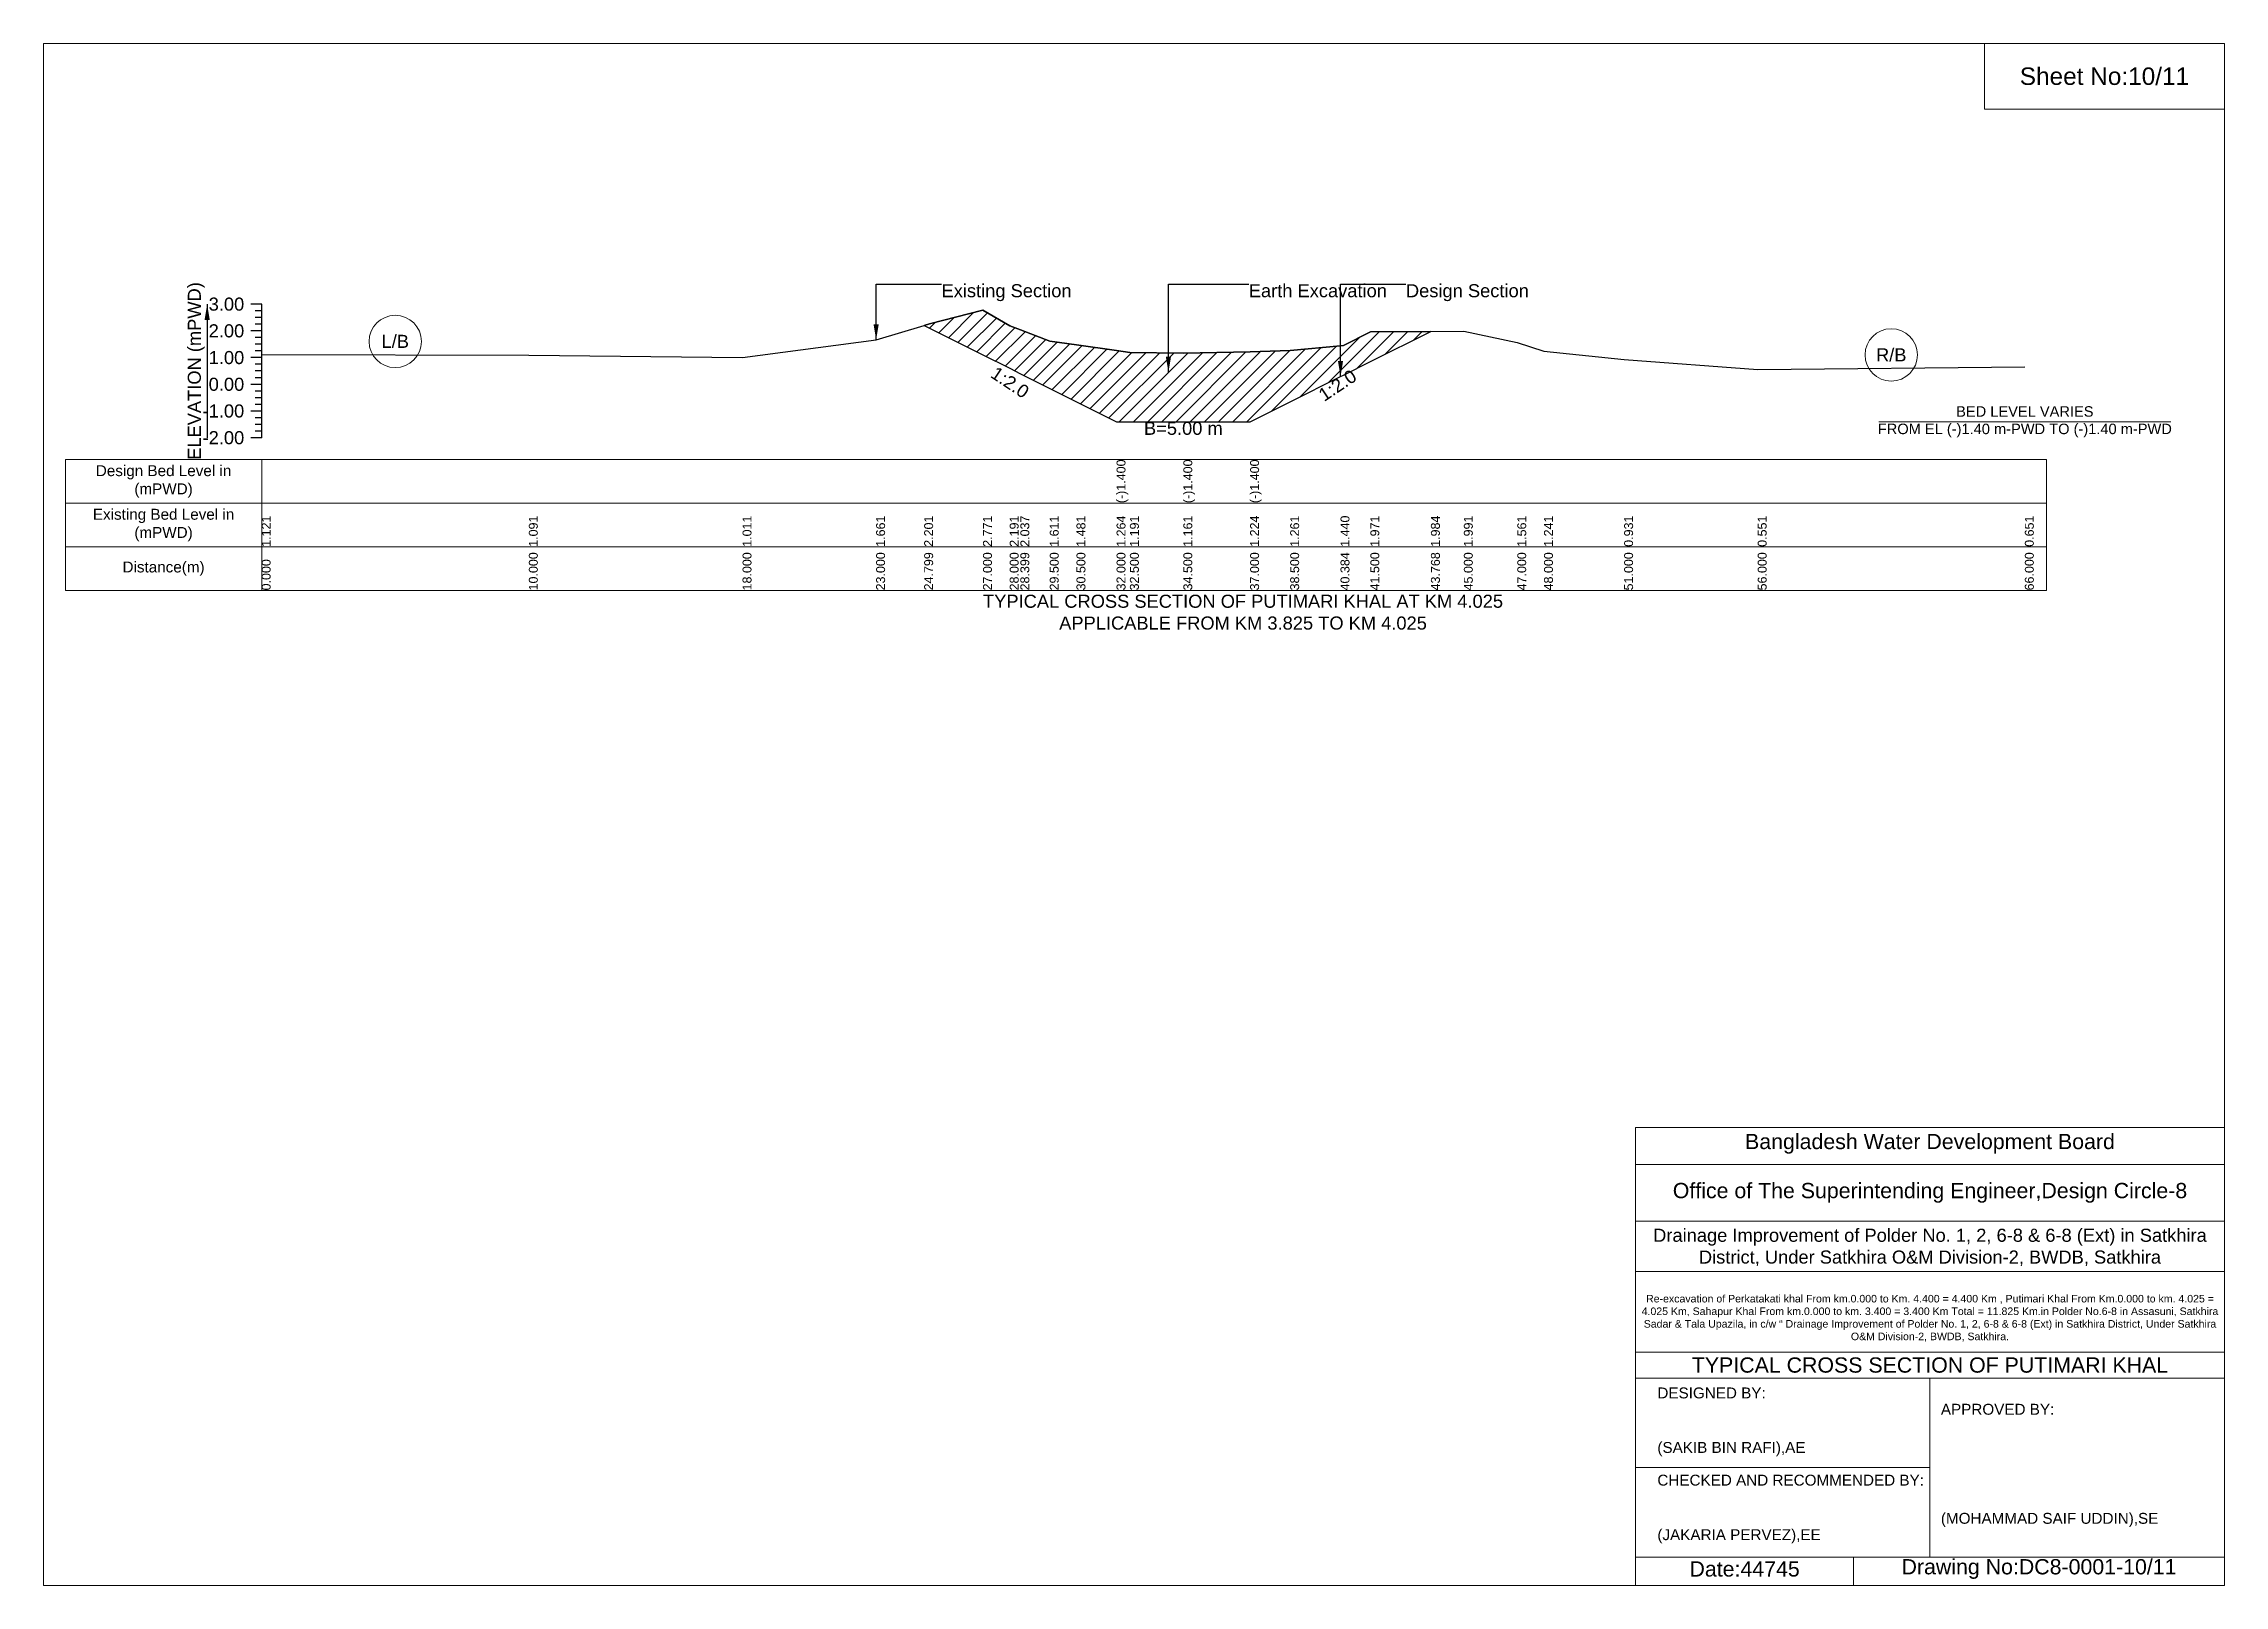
# Model space of a CAD drawing. Header units: inches. Extents: x 91000 to 208000, y -5656 to 20000.
# Drawn here: x 190000 to 198000, y 4344 to 10000 of the extents above; entities that cross this region are included whole.
import ezdxf

# ---------------------------------------------------------------- set-up
doc = ezdxf.new("R2010")
doc.units = ezdxf.units.IN
doc.header["$LTSCALE"] = 7
doc.header["$MEASUREMENT"] = 0
for name, color, linetype, lineweight in [('Cross section Data Border', 7, 'Continuous', 9), ('Cross Section Labels', 7, 'Continuous', 9), ('Existing_Bed_Level for Xsection', 7, 'Continuous', 25)]:
    doc.layers.add(name, color=color, linetype=linetype, lineweight=lineweight)
doc.styles.get("Standard").update_dxf_attribs({"font": 'arial.ttf'})
doc.dimstyles.get("Standard").update_dxf_attribs({"dimtxt": 0.18, "dimasz": 0.18, "dimexe": 0.18, "dimexo": 0.0625, "dimgap": 0.09, "dimtad": 0, "dimtih": 1, "dimtoh": 1, "dimdec": 4, "dimzin": 0, "dimdsep": 46, "dimtxsty": 'Standard', "dimcen": 0.09, "dimadec": 0, "dimazin": 0, "dimtfac": 1, "dimtdec": 4, "dimtofl": 0, "dimtmove": 0, "dimatfit": 3, "dimfxl": 1, "dimtolj": 1, "dimtzin": 0, "dimarcsym": 0})

msp = doc.modelspace()

# ---------------------------------------------------------------- texts
at = {"layer": 'Cross section Data Border', "char_height": 40, "width": 640, "attachment_point": 5}
for s, insert in [('Design Bed Level in (mPWD)', (190440, 8394)), ('Existing Bed Level in (mPWD)', (190440, 8234)), ('Distance(m)', (190440, 8074))]:
    msp.add_mtext(s, dxfattribs=dict(at, insert=insert))
at = {"layer": 'Cross Section Labels'}
for s, insert, char_height, attachment_point in [('Sheet No:10/11', (197560, 9880), 64, 5), ('Existing Section', (193294, 9117.5), 48, 1), ('Earth Excavation', (194421, 9117.5), 48, 1), ('Design Section', (194997.6, 9117.5), 48, 1), ('L/B', (191290, 8907.4), 48, 5), ('R/B', (196778, 8857.9), 48, 5), ('BED LEVEL VARIES ^JFROM EL (-)1.40 m-PWD TO (-)1.40 m-PWD', (197268, 8612.8), 38.4, 5), ('B=5.00 m', (194181, 8612.8), 48, 2), ('TYPICAL CROSS SECTION OF PUTIMARI KHAL AT KM 4.025^JAPPLICABLE FROM KM 3.825 TO KM 4.025', (194400, 7914), 48, 5), ('Bangladesh Water Development Board', (196920, 5964), 56, 5), ('Office of The Superintending Engineer,Design Circle-8', (196920, 5784), 56, 5)]:
    msp.add_mtext(s, dxfattribs=dict(at, insert=insert, char_height=char_height, attachment_point=attachment_point))
at = {"layer": 'Cross Section Labels', "char_height": 48, "attachment_point": 2}
for insert, rotation in [((193558.6, 8777), 326.30993), ((194733.1, 8766.4), 33.69007)]:
    msp.add_mtext('1:2.0', dxfattribs=dict(at, insert=insert, rotation=rotation))
at = {"layer": 'Cross Section Labels'}
for s, insert, char_height, width, attachment_point in [('Drainage Improvement of Polder No. 1, 2, 6-8 & 6-8 (Ext) in Satkhira District, Under Satkhira O&M Division-2, BWDB, Satkhira', (196920, 5584), 48, 2240, 5), ('Re-excavation of Perkatakati khal From km.0.000 to Km. 4.400 = 4.400 Km , Putimari Khal From Km.0.000 to km. 4.025 = 4.025 Km, Sahapur Khal From km.0.000 to km. 3.400 = 3.400 Km Total = 11.825 Km.in Polder No.6-8 in Assasuni, Satkhira Sadar & Tala Upazila, in c/w “ Drainage Improvement of Polder No. 1, 2, 6-8 & 6-8 (Ext) in Satkhira District, Under Satkhira O&M Division-2, BWDB, Satkhira.', (196920, 5324), 27.6889, 2160, 5), ('TYPICAL CROSS SECTION OF PUTIMARI KHAL', (196920, 5152), 56, 2240, 5), ('DESIGNED BY:^J^J^J(SAKIB BIN RAFI),AE', (195920, 4944), 40, 1120, 4), ('APPROVED BY:^J^J^J^J^J^J(MOHAMMAD SAIF UDDIN),SE', (196960, 4784), 40, 1120, 4), ('CHECKED AND RECOMMENDED BY:^J^J^J(JAKARIA PERVEZ),EE', (195920, 4624), 40, 1120, 4), ('Date:44745', (196240, 4404), 56, 1120, 5), ('Drawing No:DC8-0001-10/11', (197320, 4404), 56, 1760, 5)]:
    msp.add_mtext(s, dxfattribs=dict(at, insert=insert, char_height=char_height, width=width, attachment_point=attachment_point))
at = {"layer": 'Existing_Bed_Level for Xsection', "rotation": 90}
for s, insert, char_height, attachment_point in [('ELEVATION (mPWD)', (190560, 8799), 48, 5), ('(-)1.400', (193936, 8314), 32.8, 1), ('(-)1.400', (194181, 8314), 32.8, 1), ('(-)1.400', (194426, 8314), 32.8, 1), ('1.121', (190800, 8154), 32.8, 1), ('1.091', (191780, 8154), 32.8, 1), ('1.011', (192564, 8154), 32.8, 1), ('1.661', (193054, 8154), 32.8, 1), ('2.201', (193230.3, 8154), 32.8, 1), ('2.771', (193446, 8154), 32.8, 1), ('2.191', (193544, 8154), 32.8, 1), ('2.037', (193583.1, 8154), 32.8, 1), ('1.611', (193691, 8154), 32.8, 1), ('1.481', (193789, 8154), 32.8, 1), ('1.264', (193936, 8154), 32.8, 1), ('1.191', (193985, 8154), 32.8, 1), ('1.161', (194181, 8154), 32.8, 1), ('1.224', (194426, 8154), 32.8, 1), ('1.261', (194573, 8154), 32.8, 1), ('1.440', (194757.6, 8154), 32.8, 1), ('1.971', (194867, 8154), 32.8, 1), ('1.984', (195089.3, 8154), 32.8, 1), ('1.991', (195210, 8154), 32.8, 1), ('1.561', (195406, 8154), 32.8, 1), ('1.241', (195504, 8154), 32.8, 1), ('0.931', (195798, 8154), 32.8, 1), ('0.551', (196288, 8154), 32.8, 1), ('0.651', (197268, 8154), 32.8, 1), ('0.000', (190800, 7994), 32.8, 1), ('10.000', (191780, 7994), 32.8, 1), ('18.000', (192564, 7994), 32.8, 1), ('23.000', (193054, 7994), 32.8, 1), ('24.799', (193230.3, 7994), 32.8, 1), ('27.000', (193446, 7994), 32.8, 1), ('28.000', (193544, 7994), 32.8, 1), ('28.399', (193583.1, 7994), 32.8, 1), ('29.500', (193691, 7994), 32.8, 1), ('30.500', (193789, 7994), 32.8, 1), ('32.000', (193936, 7994), 32.8, 1), ('32.500', (193985, 7994), 32.8, 1), ('34.500', (194181, 7994), 32.8, 1), ('37.000', (194426, 7994), 32.8, 1), ('38.500', (194573, 7994), 32.8, 1), ('40.384', (194757.6, 7994), 32.8, 1), ('41.500', (194867, 7994), 32.8, 1), ('43.768', (195089.3, 7994), 32.8, 1), ('45.000', (195210, 7994), 32.8, 1), ('47.000', (195406, 7994), 32.8, 1), ('48.000', (195504, 7994), 32.8, 1), ('51.000', (195798, 7994), 32.8, 1), ('56.000', (196288, 7994), 32.8, 1), ('66.000', (197268, 7994), 32.8, 1)]:
    msp.add_mtext(s, dxfattribs=dict(at, insert=insert, char_height=char_height, attachment_point=attachment_point))
at = {"layer": 'Existing_Bed_Level for Xsection', "char_height": 48, "attachment_point": 6}
for s, insert in [('3.00', (190736, 9044)), ('2.00', (190736, 8946)), ('1.00', (190736, 8848)), ('0.00', (190736, 8750)), ('-1.00', (190736, 8652)), ('-2.00', (190736, 8554))]:
    msp.add_mtext(s, dxfattribs=dict(at, insert=insert))

# ---------------------------------------------------------------- hatches: boundary and pattern name
at = {"layer": 'Existing_Bed_Level for Xsection'}
h = msp.add_hatch(dxfattribs=at)
h.set_pattern_fill('ANSI31', color=256, scale=294, style=0)
h.paths.add_polyline_path([(193230.3, 8965.7), (193250, 8955.8), (193446, 8857.8), (193544, 8808.8), (193583.1, 8789.2), (193691, 8735.3), (193789, 8686.3), (193936, 8612.8), (193985, 8612.8), (194181, 8612.8), (194426, 8612.8), (194573, 8686.3), (194757.6, 8778.6), (194769, 8784.3), (194867, 8833.3), (195089.3, 8944.4), (194867, 8943.2), (194769, 8892.2), (194757.6, 8891.1), (194573, 8873.6), (194426, 8869.9), (194181, 8863.8), (193985, 8866.7), (193936, 8873.8), (193789, 8895.1), (193691, 8907.9), (193583.1, 8949.6), (193544, 8964.7), (193446, 9021.6), (193250, 8971.6)])

# ---------------------------------------------------------------- linework, layer by layer
at = {"layer": 'Cross section Data Border'}
msp.add_lwpolyline([(190080, 8474), (197348, 8474), (197348, 7994), (190080, 7994)], close=True, dxfattribs=at)
for points in [[(190800, 8474), (190800, 7994)], [(190080, 8314), (197348, 8314)], [(190080, 8154), (197348, 8154)]]:
    msp.add_lwpolyline(points, dxfattribs=at)
at = {"layer": 'Cross Section Labels'}
for points in [[(190000, 10000), (198000, 10000), (198000, 4344), (190000, 4344)], [(197120, 10000), (198000, 10000), (198000, 9760), (197120, 9760)]]:
    msp.add_lwpolyline(points, close=True, dxfattribs=at)
for points in [[(196732.2, 8612.8), (197803.8, 8612.8)], [(195840, 4344), (195840, 6024), (198000, 6024)], [(195840, 5888), (198000, 5888)], [(195840, 5680), (198000, 5680)], [(195840, 5496), (198000, 5496)], [(195840, 5200), (198000, 5200)], [(195840, 5104), (198000, 5104)], [(196920, 5104), (196920, 4448)], [(195840, 4776), (196920, 4776)], [(195840, 4448), (198000, 4448)], [(196640, 4448), (196640, 4344)]]:
    msp.add_lwpolyline(points, dxfattribs=at)
for centre in [(191290, 8907.4), (196778, 8857.9)]:
    msp.add_circle(centre, 96, dxfattribs=at)
at = {"layer": 'Existing_Bed_Level for Xsection'}
for points in [[(190800, 9044), (190760, 9044)], [(190800, 8554), (190800, 8652), (190800, 8750), (190800, 8848), (190800, 8946), (190800, 9044)], [(190800, 9019.5), (190776, 9019.5)], [(190800, 8995), (190776, 8995)], [(190800, 8970.5), (190776, 8970.5)], [(190800, 8859.9), (191780, 8856.9), (192564, 8849.1), (193054, 8912.8), (193230.3, 8965.7), (193250, 8971.6), (193446, 9021.6), (193544, 8964.7), (193583.1, 8949.6), (193691, 8907.9), (193789, 8895.1), (193936, 8873.8), (193936, 8873.8), (193985, 8866.7), (194181, 8863.8), (194181, 8863.8), (194426, 8869.9), (194426, 8869.9), (194573, 8873.6), (194757.6, 8891.1), (194769, 8892.2), (194867, 8943.2), (195089.3, 8944.4), (195210, 8945.1), (195406, 8903), (195504, 8871.6), (195798, 8841.2), (196288, 8804), (197268, 8813.8)], [(190800, 8946), (190760, 8946)], [(190800, 8921.5), (190776, 8921.5)], [(190800, 8897), (190776, 8897)], [(190800, 8848), (190760, 8848)], [(190800, 8872.5), (190776, 8872.5)], [(190800, 8823.5), (190776, 8823.5)], [(190800, 8750), (190760, 8750)], [(190800, 8799), (190776, 8799)], [(190800, 8774.5), (190776, 8774.5)], [(190800, 8725.5), (190776, 8725.5)], [(190800, 8652), (190760, 8652)], [(190800, 8701), (190776, 8701)], [(190800, 8676.5), (190776, 8676.5)], [(190800, 8627.5), (190776, 8627.5)], [(190800, 8603), (190776, 8603)], [(190800, 8578.5), (190776, 8578.5)], [(190800, 8554), (190760, 8554)]]:
    msp.add_lwpolyline(points, dxfattribs=at)
msp.add_lwpolyline([(193230.3, 8965.7), (193230.3, 8965.7), (193250, 8955.8), (193446, 8857.8), (193544, 8808.8), (193583.1, 8789.2), (193691, 8735.3), (193789, 8686.3), (193936, 8612.8), (193936, 8612.8), (193985, 8612.8), (194181, 8612.8), (194181, 8612.8), (194426, 8612.8), (194426, 8612.8), (194573, 8686.3), (194757.6, 8778.6), (194769, 8784.3), (194867, 8833.3), (195089.3, 8944.4), (195089.3, 8944.4), (195089.3, 8944.4), (194867, 8943.2), (194769, 8892.2), (194757.6, 8891.1), (194573, 8873.6), (194426, 8869.9), (194426, 8869.9), (194181, 8863.8), (194181, 8863.8), (193985, 8866.7), (193936, 8873.8), (193936, 8873.8), (193789, 8895.1), (193691, 8907.9), (193583.1, 8949.6), (193544, 8964.7), (193446, 9021.6), (193250, 8971.6), (193230.3, 8965.7)], close=True, dxfattribs=at)

msp.set_redraw_order([(e.dxf.handle, doc.entitydb.next_handle()) for e in msp.query("TEXT MTEXT ATTDEF DIMENSION ARC_DIMENSION")])  # texts and dimensions are drawn at this point

# ---------------------------------------------------------------- leaders
at = {"layer": 'Cross Section Labels', "annotation_type": 0, "has_hookline": 1, "hookline_direction": 0}
for points, text_width in [([(193054, 8912.8), (193054, 9117.5), (193293.9, 9117.5)], 467.2), ([(194126.3, 8793.7), (194126.3, 9117.5), (194420.9, 9117.5)], 497), ([(194757.6, 8778.6), (194757.6, 9117.5), (194997.5, 9117.5)], 441.2)]:
    msp.add_leader(points, dimstyle='Standard', override={"dimasz": 57.6}, dxfattribs=dict(at, text_width=text_width))
at = {"layer": 'Existing_Bed_Level for Xsection'}
msp.add_leader([(190600, 9044), (190600, 8554)], dimstyle='Standard', override={"dimasz": 57.6}, dxfattribs=at)

doc.saveas('drawing.dxf')
